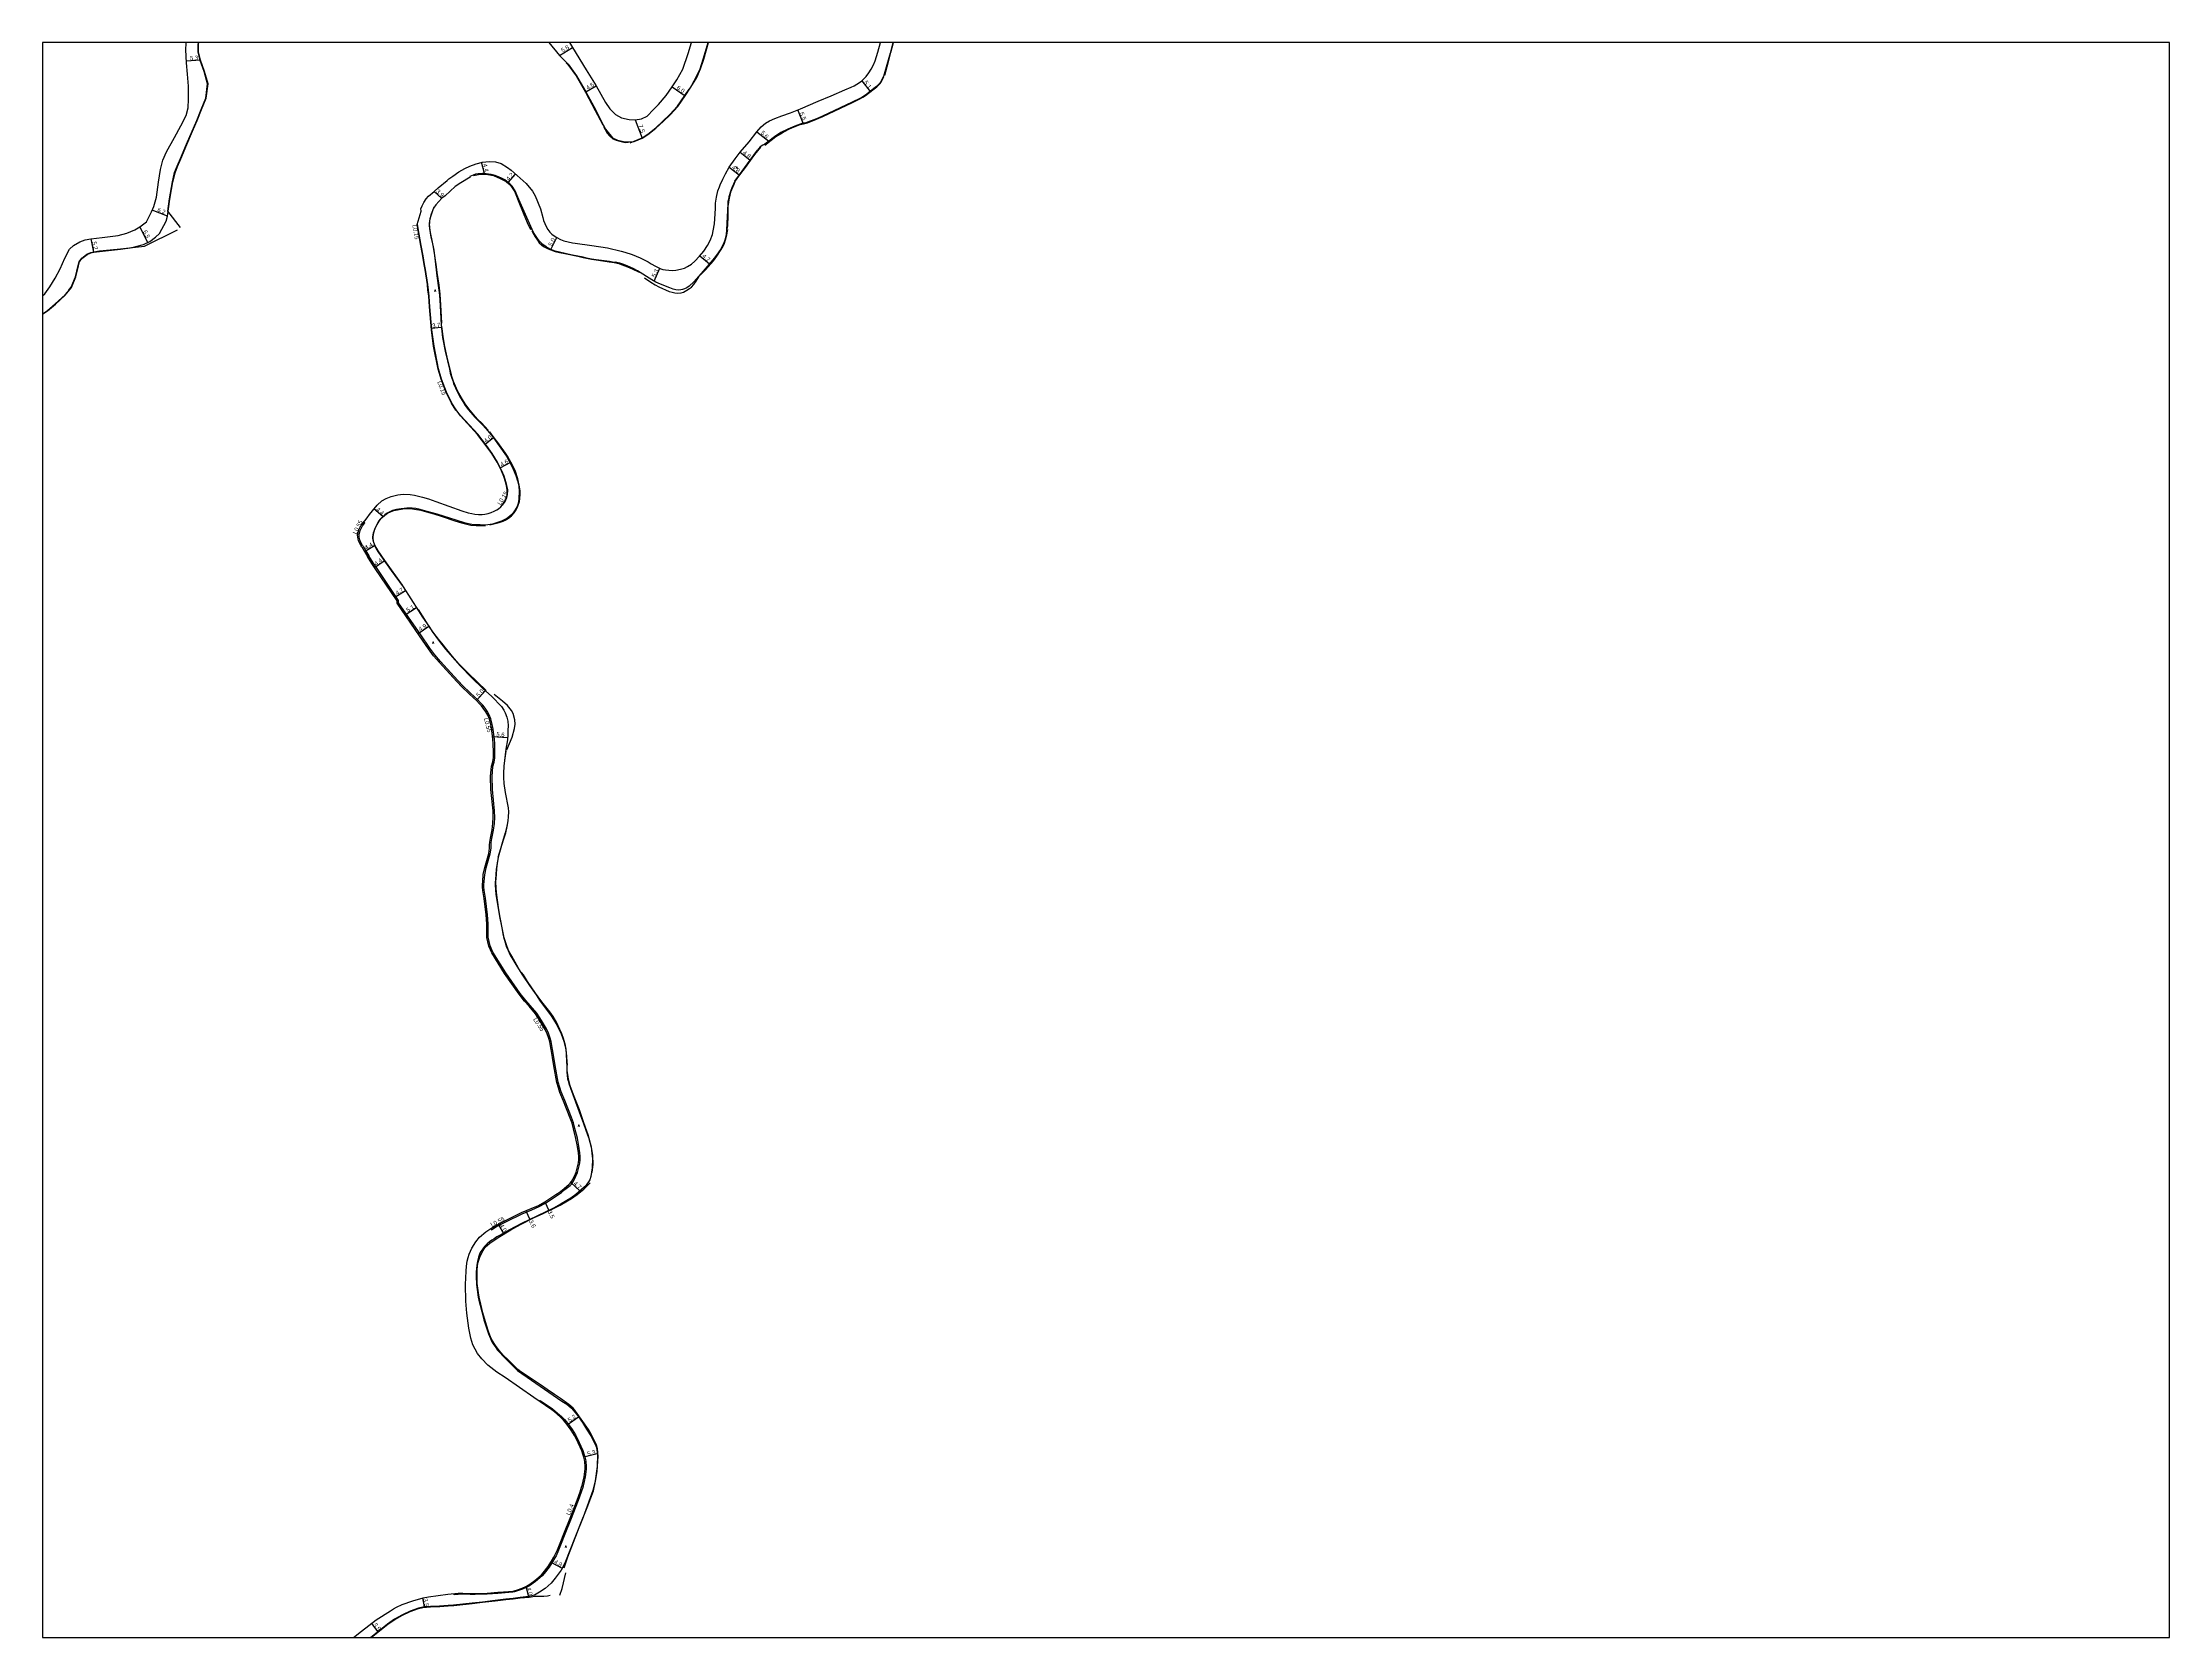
# Model space of a CAD drawing. Header units: metres. Extents: x -24000 to -20800, y -90000 to -87000.
# Drawn here: x -21600 to -20800, y -89400 to -88800 of the extents above; entities that cross this region are included whole.
import ezdxf

# ---------------------------------------------------------------- set-up
doc = ezdxf.new("R2010")
doc.units = ezdxf.units.M
doc.header["$LTSCALE"] = 2.5
for name, color, linetype in [('側溝・桝', 7, 'Continuous'), ('図郭', 7, 'Continuous'), ('幅員', 7, 'Continuous'), ('歩道・分離帯・安全施設', 7, 'Continuous'), ('舗装', 7, 'Continuous'), ('道路', 7, 'Continuous')]:
    doc.layers.add(name, color=color, linetype=linetype)
doc.styles.get("Standard").update_dxf_attribs({"font": ''})
doc.styles.add('YOKO_DECO', font='txt.shx', dxfattribs={"bigfont": 'extfont.shx'})
doc.styles.get('Standard').set_extended_font_data('@MS PGothic')

msp = doc.modelspace()

# ---------------------------------------------------------------- linework, layer by layer
at = {"layer": '側溝・桝'}
for points in [[(-21427.08, -88973.96), (-21426.98, -88974.05), (-21425.95, -88972.61), (-21425.35, -88971.21), (-21425.1, -88970.13), (-21425.04, -88968.25), (-21425.31, -88966.66), (-21425.75, -88965.21), (-21426.42, -88963.15), (-21427.21, -88961.13), (-21428.89, -88957.82), (-21430.84, -88954.55), (-21432.97, -88951.6), (-21436.29, -88947.38), (-21442.67, -88940.38), (-21443.36, -88939.52), (-21444.4, -88938.19), (-21446.1, -88935.65), (-21448.01, -88931.59), (-21449.95, -88926.6), (-21451.08, -88922.79), (-21452.75, -88914.22), (-21453.52, -88908.04), (-21454.3, -88899.37), (-21454.6, -88895.43), (-21454.89, -88893.19), (-21455.13, -88890.97), (-21455.97, -88885.38), (-21456.29, -88883.45), (-21456.85, -88880.28), (-21457.57, -88876.3), (-21458.29, -88872.12), (-21458.97, -88868.41), (-21459.12, -88868.4)], [(-21479.44, -88989.49), (-21479.65, -88989.15), (-21480.28, -88988.03), (-21480.63, -88987.13), (-21480.9, -88986.03), (-21480.94, -88985.22), (-21480.5, -88983.54), (-21479.66, -88981.86), (-21478.76, -88980.69), (-21479.18, -88980.37)], [(-21479.44, -88989.49), (-21478.44, -88991.18), (-21477.26, -88993.1)], [(-21431.39, -89246.21), (-21431.1, -89246.66), (-21429.22, -89245.46), (-21425.43, -89243.51), (-21419.61, -89240.67), (-21416, -89239.13), (-21413.17, -89237.92), (-21410.85, -89236.59), (-21406.64, -89233.81), (-21405.97, -89233.38), (-21404.84, -89232.59), (-21403.52, -89231.54), (-21401.57, -89229.92), (-21401.09, -89229.44), (-21400.6, -89228.77), (-21400.07, -89227.89), (-21399.36, -89226.45), (-21398.84, -89225.07), (-21398.24, -89223.11), (-21397.93, -89221.59), (-21397.76, -89220.22), (-21397.8, -89218.98), (-21397.9, -89217.64), (-21398.24, -89215.22), (-21398.84, -89212.13), (-21399.75, -89208.47), (-21400.33, -89206.39), (-21401.01, -89204.43), (-21403.6, -89197.99), (-21404.87, -89194.77), (-21405.42, -89193.11), (-21406.01, -89191.07), (-21407.22, -89184.89), (-21407.64, -89181.68), (-21408.19, -89178.78), (-21408.67, -89175.85), (-21409.08, -89174.55), (-21409.73, -89172.68), (-21410.5, -89171.03), (-21412.33, -89167.84), (-21414.09, -89165.12), (-21416.55, -89162.21), (-21418.28, -89160.34), (-21420.32, -89157.72), (-21425.77, -89149.91), (-21430.59, -89142.18), (-21431.6, -89139.78), (-21432.36, -89136.57), (-21432.39, -89135.04), (-21432.38, -89131.51), (-21432.59, -89128.15), (-21433.43, -89121.93), (-21433.83, -89118.9), (-21433.98, -89117.6), (-21433.99, -89116.81), (-21433.9, -89115.65), (-21433.69, -89113.13), (-21433.08, -89110.47), (-21432.34, -89107.87), (-21431.62, -89105.17), (-21431.32, -89103.13), (-21431.3, -89101.89), (-21431.25, -89100.93), (-21430.95, -89099.4), (-21430.34, -89096.26), (-21430.05, -89093.76), (-21429.92, -89091.5), (-21430, -89089.04), (-21430.81, -89080.96), (-21430.93, -89076.13), (-21430.57, -89072.3), (-21430.14, -89070.67), (-21429.91, -89069.06), (-21429.83, -89066.95), (-21429.94, -89063.78), (-21430.06, -89062.04), (-21430.63, -89057.59), (-21430.84, -89056.56), (-21431.42, -89054.38), (-21431.99, -89052.88), (-21432.78, -89051.48), (-21433.53, -89050.43), (-21434.45, -89049.24), (-21435.21, -89048.4), (-21436.41, -89047.17), (-21437.47, -89046.13), (-21439.16, -89044.63), (-21442.04, -89041.91), (-21445.19, -89038.46), (-21450.29, -89032.91), (-21452.48, -89030.4), (-21454.35, -89027.81), (-21457.76, -89022.86), (-21466.1, -89010.74), (-21466.07, -89009.84), (-21474.43, -88997.53), (-21475.66, -88995.74), (-21477.26, -88993.1)], [(-21413.03, -89311.22), (-21412.79, -89310.87), (-21408.21, -89314.04), (-21407.14, -89314.85), (-21404.86, -89316.84), (-21403.69, -89318), (-21402.93, -89318.9), (-21401.83, -89320.39), (-21400.84, -89321.81), (-21399.58, -89323.8), (-21398.12, -89326.67), (-21396.81, -89329.65), (-21396.22, -89331.32), (-21396.04, -89332.01), (-21395.76, -89333.04), (-21395.63, -89333.82), (-21395.53, -89335.63), (-21395.54, -89336.56), (-21395.74, -89338.68), (-21395.9, -89339.62), (-21396.25, -89341.27), (-21396.65, -89342.96), (-21396.84, -89343.62), (-21397.4, -89345.32), (-21398.57, -89348.46), (-21401.41, -89355.87), (-21403.3, -89360.56), (-21405.14, -89365.32), (-21405.94, -89367.18), (-21406.87, -89369.27), (-21407.26, -89370), (-21408.18, -89371.51), (-21409.02, -89372.92), (-21409.44, -89373.53), (-21411.35, -89375.97), (-21412.09, -89376.76), (-21413.82, -89378.3), (-21414.64, -89378.94), (-21415.99, -89379.94), (-21416.83, -89380.53), (-21418.07, -89381.23), (-21419.5, -89381.88), (-21421.3, -89382.48), (-21422.47, -89382.82), (-21423.12, -89382.94), (-21424.67, -89383.08), (-21428.78, -89383.44), (-21432.75, -89383.73), (-21437.24, -89383.89), (-21439.14, -89383.84), (-21441.94, -89383.73), (-21443.67, -89383.8), (-21445.23, -89383.93), (-21445.26, -89383.51)]]:
    msp.add_lwpolyline(points, dxfattribs=at)
at = {"layer": '図郭'}
msp.add_lwpolyline([(-21600, -89400), (-20800, -89400), (-20800, -88800), (-21600, -88800)], close=True, dxfattribs=at)
at = {"layer": '幅員', "flags": 128}
for points in [[(-21540.59, -88806.68), (-21545.84, -88807.07)], [(-21553.06, -88865.37), (-21558.75, -88863.01)], [(-21563.36, -88869.38), (-21560.51, -88875.26)], [(-21581.88, -88873.8), (-21580.84, -88878.9)]]:
    msp.add_lwpolyline(points, dxfattribs=at)
at = {"layer": '幅員'}
for points in [[(-21405.61, -88804.86), (-21400.67, -88801.81)], [(-21291.85, -88814.36), (-21288.72, -88818.43)], [(-21395.7, -88818.58), (-21391.81, -88816.31)], [(-21363.24, -88816.65), (-21358.29, -88820.03)], [(-21377.08, -88829.08), (-21374.4, -88836.03)], [(-21313.85, -88830.39), (-21315.86, -88825.31)], [(-21331.32, -88833.59), (-21326.88, -88837.11)], [(-21433.71, -88849.27), (-21434.85, -88845.05)], [(-21341.77, -88846.85), (-21337.92, -88849.72)], [(-21337.59, -88841.25), (-21333.81, -88844.22)], [(-21452.74, -88855.99), (-21449.86, -88858.65)], [(-21424.84, -88852.62), (-21422.07, -88849.47)], [(-21408.79, -88877.83), (-21406.52, -88873.34)], [(-21369.92, -88889.8), (-21367.79, -88884.94)], [(-21352.72, -88880.19), (-21349.17, -88883.22)], [(-21453.71, -88907.5), (-21450.02, -88907.05)], [(-21433.56, -88951.08), (-21430.42, -88948.62)], [(-21427.93, -88960.05), (-21423.87, -88957.83)], [(-21472, -88978.32), (-21475.37, -88975.46)], [(-21478.89, -88991.46), (-21475.13, -88989.18)], [(-21475.09, -88997.52), (-21471.49, -88994.95)], [(-21467.51, -89008.66), (-21463.53, -89006.08)], [(-21463.63, -89015.26), (-21459.37, -89012.51)], [(-21458.76, -89022.34), (-21454.71, -89019.57)], [(-21436.78, -89047.54), (-21433.43, -89043.81)], [(-21430.72, -89061.03), (-21425.09, -89061.48)], [(-21401.32, -89228.85), (-21397.86, -89232.04)], [(-21418.26, -89239.51), (-21416.69, -89242.75)], [(-21411.13, -89236.14), (-21409.6, -89239.32)], [(-21428.62, -89244.56), (-21426.62, -89247.99)], [(-21402.66, -89319.98), (-21398.42, -89317.02)], [(-21391.33, -89330.86), (-21396.43, -89332.18)], [(-21408.76, -89371.66), (-21404.58, -89373.94)], [(-21418.27, -89380.86), (-21417.22, -89384.7)], [(-21456.28, -89388.52), (-21456.93, -89385.1)], [(-21476.27, -89394.77), (-21473.83, -89397.83)]]:
    msp.add_lwpolyline(points, dxfattribs=at)
at = {"layer": '歩道・分離帯・安全施設'}
for points in [[(-21552.91, -88863.42), (-21552.22, -88858.86), (-21551.09, -88852.42), (-21550.32, -88848.95), (-21549.4, -88846.57), (-21548.14, -88843.63), (-21545.9, -88838.26), (-21543.68, -88833.34), (-21541.94, -88829.32), (-21540.38, -88825.18), (-21538.64, -88820.89), (-21537.9, -88815.59), (-21539.18, -88810.91), (-21540.73, -88806.73), (-21541.43, -88803.49), (-21541.47, -88800.76), (-21541.32, -88800)], [(-21355.69, -88815.77), (-21354.09, -88813.07), (-21352.66, -88809.86), (-21351.47, -88806.2), (-21349.68, -88800)], [(-21283.25, -88812.22), (-21281.91, -88807.69), (-21280.9, -88803.73), (-21280.41, -88801.88), (-21279.9, -88800)], [(-21402.99, -88807.65), (-21402.36, -88808.28), (-21399.26, -88812.57), (-21395.83, -88818.65), (-21392.08, -88825.57), (-21390.22, -88829.1), (-21389.2, -88831.13)], [(-21328.34, -88838.58), (-21324.16, -88835.4), (-21321.78, -88833.93), (-21319.56, -88832.71), (-21317.87, -88831.92), (-21316.96, -88831.55), (-21314.98, -88830.83), (-21314.37, -88830.66), (-21313.82, -88830.54), (-21312.83, -88830.35), (-21312.26, -88830.16), (-21308.85, -88828.86), (-21306.56, -88827.85), (-21299.9, -88824.68), (-21295.41, -88822.62), (-21292.55, -88821.22), (-21291.42, -88820.6), (-21290.42, -88819.93), (-21287.2, -88817.45), (-21286.2, -88816.68), (-21285.54, -88816.04), (-21285, -88815.43), (-21284.67, -88814.99), (-21283.52, -88812.92)], [(-21378.94, -88837.72), (-21377.44, -88837.09), (-21374.47, -88835.9), (-21372.36, -88834.45), (-21369.38, -88832.05), (-21366.64, -88829.6), (-21364.04, -88827.13), (-21361.16, -88823.92), (-21358.41, -88819.95), (-21356.77, -88817.49)], [(-21389.05, -88831.58), (-21387.68, -88834.12), (-21386.67, -88835.28), (-21385.53, -88836.18), (-21384.19, -88836.77), (-21382.8, -88837.14), (-21380.89, -88837.55), (-21379.54, -88837.51)], [(-21330.94, -88840.68), (-21329.88, -88839.32)], [(-21339.44, -88852.24), (-21339.35, -88852.04), (-21337.75, -88849.83), (-21335.6, -88846.97), (-21333.67, -88844.33), (-21332.06, -88842.11), (-21330.94, -88840.68)], [(-21437.91, -88850.03), (-21436.03, -88849.6), (-21434.62, -88849.49), (-21433.24, -88849.54), (-21430.41, -88850.06), (-21427.87, -88851.11), (-21426.4, -88851.88), (-21425.54, -88852.4), (-21424.59, -88853.19), (-21423.87, -88853.9), (-21422.62, -88855.79), (-21422.28, -88856.51), (-21420.6, -88860.67), (-21419.73, -88862.8), (-21418.94, -88864.74), (-21417.67, -88867.68), (-21416.46, -88870.36)], [(-21342.31, -88869.96), (-21342.24, -88868.73), (-21342.16, -88865.39), (-21342.07, -88861.69), (-21341.92, -88860.1), (-21341.65, -88858.6), (-21341.38, -88857.37), (-21340.98, -88855.96), (-21340.4, -88854.41), (-21339.91, -88853.22), (-21339.44, -88852.24)], [(-21548.1, -88869.61), (-21552.91, -88863.42)], [(-21449.85, -88905.57), (-21450.15, -88898.63), (-21450.46, -88894.69), (-21450.85, -88891.29), (-21451.58, -88886.5), (-21451.83, -88884.44), (-21452.39, -88880.17), (-21452.98, -88876.96), (-21453.36, -88875.09), (-21453.8, -88873.25), (-21454.38, -88869.97), (-21454.45, -88868.93), (-21454.36, -88867.42), (-21454.19, -88866.26), (-21453.88, -88865.12), (-21453.37, -88863.59), (-21452.68, -88861.86)], [(-21561.67, -88876.58), (-21549.28, -88870.45)], [(-21416.02, -88870.88), (-21415.25, -88872.27), (-21414.68, -88873.15), (-21413.88, -88874.3), (-21413.17, -88875.29), (-21412.36, -88876.09), (-21411.59, -88876.7), (-21409.81, -88877.59), (-21407.19, -88878.56), (-21405.56, -88878.94), (-21402.88, -88879.5), (-21398.64, -88880.38), (-21396.67, -88880.81), (-21395.38, -88881.09), (-21393.49, -88881.47), (-21391.82, -88881.78), (-21386.82, -88882.44), (-21385.02, -88882.75), (-21383.29, -88883.18), (-21382.32, -88883.49), (-21380.62, -88884.1), (-21378.19, -88885.18), (-21375.9, -88886.23), (-21375.6, -88886.43)], [(-21352.57, -88887.45), (-21350.67, -88885.49), (-21347.63, -88882.09), (-21346.37, -88880.43), (-21344.7, -88877.89), (-21344.06, -88876.83), (-21343.51, -88875.52), (-21343.06, -88874.25), (-21342.63, -88872.28), (-21342.26, -88870.34)], [(-21590.24, -88893.32), (-21589.27, -88892.09), (-21587.6, -88888.15), (-21586.63, -88883.92), (-21586.28, -88882.49), (-21585.28, -88881.18), (-21583.33, -88879.59), (-21581.89, -88878.96), (-21580.76, -88878.73), (-21578.63, -88878.42), (-21570.66, -88877.62), (-21561.67, -88876.58)], [(-21600, -88902.01), (-21598.17, -88900.77), (-21595.19, -88898.28), (-21591.54, -88894.97), (-21590.65, -88893.85)], [(-21373.53, -88888.52), (-21371.16, -88890.21), (-21369.62, -88891.16), (-21368.15, -88891.9), (-21364.25, -88893.63), (-21363.16, -88893.97), (-21362.15, -88894.16), (-21361.16, -88894.27), (-21359.85, -88894.18), (-21358.86, -88893.88), (-21357.62, -88893.21), (-21356.64, -88892.57), (-21355.94, -88892), (-21355.06, -88891.02), (-21354.13, -88889.71), (-21353.14, -88888.1)], [(-21432.33, -88945.79), (-21434.95, -88943.11), (-21436.3, -88941.75), (-21437.27, -88940.7), (-21439.68, -88937.8), (-21441.04, -88935.92), (-21442.06, -88934.29), (-21442.95, -88932.79), (-21443.87, -88931.02), (-21444.68, -88929.21), (-21445.38, -88927.52), (-21446.02, -88925.58), (-21446.35, -88924.42), (-21447.8, -88918.35), (-21448.69, -88914.41), (-21449.36, -88910.62), (-21449.7, -88907.52), (-21449.89, -88906.3)], [(-21431.74, -88981.44), (-21429.81, -88980.99), (-21428.23, -88980.55), (-21426.74, -88980.07), (-21425.96, -88979.68), (-21424.72, -88978.89), (-21423.63, -88978.04), (-21422.61, -88976.96), (-21421.88, -88975.81), (-21421.22, -88974.41), (-21420.62, -88972.7), (-21420.46, -88971.53), (-21420.32, -88970.02), (-21420.36, -88968.74), (-21420.55, -88967.15), (-21421.2, -88964.19), (-21422.16, -88961.41), (-21422.49, -88960.54), (-21423.36, -88958.77), (-21424.31, -88957.03), (-21425.15, -88955.59), (-21425.9, -88954.46), (-21428.78, -88950.49), (-21430.09, -88948.73), (-21431.8, -88946.49)], [(-21474.27, -88990.39), (-21474.56, -88989.92), (-21475.13, -88988.74), (-21475.49, -88987.7), (-21475.71, -88986.43), (-21475.73, -88985.9), (-21475.47, -88984.47), (-21474.92, -88982.85), (-21474.22, -88981.38), (-21473.45, -88980.06), (-21472.74, -88979.16), (-21472.3, -88978.69), (-21471.23, -88977.77), (-21470.24, -88977.11), (-21469.08, -88976.54), (-21467.81, -88976.07), (-21466.43, -88975.74), (-21464.54, -88975.47), (-21462.66, -88975.35), (-21460.87, -88975.45), (-21459.36, -88975.66), (-21457.65, -88975.97), (-21455.53, -88976.56), (-21452.8, -88977.34), (-21450.11, -88978.15), (-21444.92, -88979.9), (-21442.37, -88980.73), (-21438.89, -88981.57), (-21436.95, -88981.73), (-21434.98, -88981.71), (-21433.38, -88981.67)], [(-21464.56, -89004.16), (-21471.31, -88994.81), (-21473.76, -88991.21), (-21474.27, -88990.39)], [(-21433.18, -89043.78), (-21439.8, -89037.35), (-21441.95, -89035.21), (-21443.24, -89033.83), (-21445.14, -89031.74), (-21447.89, -89028.29), (-21449.35, -89026.6), (-21451.06, -89024.5), (-21452.78, -89022.25), (-21454.37, -89020.01), (-21456.26, -89017.02), (-21458.64, -89013.23)], [(-21425.38, -89066.08), (-21423.36, -89061.34), (-21422.47, -89058.08), (-21422.26, -89056.39), (-21422.32, -89054.82), (-21422.95, -89052.41), (-21423.59, -89051.23), (-21425.16, -89049.46), (-21426.99, -89047.72), (-21430.08, -89045.28)], [(-21428.58, -89106.44), (-21426.6, -89099.91), (-21425.8, -89097.31), (-21425.19, -89094.87), (-21424.83, -89092.75), (-21424.69, -89091.34), (-21424.6, -89089.42), (-21424.75, -89087.84), (-21425.84, -89082.13), (-21426.36, -89078.74), (-21426.49, -89076.45), (-21426.49, -89074.87), (-21426.33, -89072.22), (-21426.11, -89070.08), (-21425.59, -89066.53)], [(-21420.95, -89148.25), (-21423.54, -89143.74), (-21424.57, -89141.78), (-21425.26, -89140.15), (-21425.9, -89138.35), (-21426.33, -89136.82), (-21426.92, -89134.27), (-21427.86, -89129.16), (-21428.51, -89125.42), (-21429.17, -89120.74), (-21429.41, -89118.23), (-21429.44, -89115.57), (-21429.41, -89114.62), (-21429.12, -89110.89), (-21428.76, -89107.72)], [(-21402.53, -89184.68), (-21402.63, -89183.38), (-21402.91, -89179.99), (-21403.36, -89177.26), (-21404.07, -89174.72), (-21404.71, -89172.97), (-21405.38, -89171.27), (-21406.57, -89168.84), (-21408, -89166.38), (-21409.17, -89164.66), (-21412.19, -89160.93), (-21414.57, -89157.65), (-21417.59, -89153.17), (-21419.11, -89150.7), (-21419.87, -89149.9)], [(-21393.21, -89225.1), (-21392.93, -89221.94), (-21393.04, -89218.74), (-21393.37, -89216.36), (-21393.97, -89213.75), (-21394.82, -89210.94), (-21396.4, -89206.46), (-21398.07, -89201.52), (-21399, -89199), (-21399.99, -89196.53), (-21401.52, -89192.42), (-21402.12, -89190.13), (-21402.34, -89188.94), (-21402.63, -89186.73)], [(-21403.85, -89373.84), (-21402.44, -89369.61), (-21398.76, -89360.28), (-21397.78, -89357.69), (-21395.18, -89351.13), (-21392.76, -89344.81), (-21391.98, -89341.14), (-21391.68, -89339.12), (-21391.45, -89337.42), (-21391.26, -89335.55), (-21391.15, -89333.63), (-21391.06, -89331.93), (-21391.1, -89330.45), (-21391.25, -89329.03), (-21391.65, -89327.61), (-21393.64, -89323.52), (-21394.7, -89321.82), (-21398.91, -89315.75), (-21399.84, -89314.43), (-21400.47, -89313.71), (-21401.99, -89312.38), (-21405.22, -89310.15), (-21407.4, -89308.61), (-21410.16, -89306.74), (-21412.35, -89305.23), (-21414.64, -89303.73), (-21416.87, -89302.22), (-21420.05, -89300.04), (-21421.19, -89299.16), (-21424.89, -89295.57), (-21426.7, -89293.78), (-21428.27, -89292.07), (-21429.57, -89290.22), (-21430.7, -89288.39), (-21431.46, -89286.93), (-21432.25, -89284.89), (-21433.02, -89282.57), (-21434.35, -89277.82), (-21435.19, -89274.58), (-21435.76, -89271.99), (-21436.2, -89269.47), (-21436.51, -89266.9), (-21436.57, -89265.71), (-21436.54, -89261.73), (-21436.21, -89259.16), (-21435.54, -89256.89), (-21434.62, -89255), (-21433.47, -89253.14), (-21431.76, -89251.63), (-21428.59, -89249.53), (-21423.91, -89246.69), (-21421.63, -89245.38), (-21419.92, -89244.46), (-21415.33, -89242.17), (-21411.66, -89240.47), (-21405.36, -89237.36), (-21401.09, -89234.88), (-21398.88, -89233.4), (-21396.34, -89231.31), (-21394.07, -89229.02)], [(-21405.41, -89384.1), (-21404.59, -89381.55), (-21403.16, -89375.73)], [(-21476.35, -89400), (-21470.16, -89395.05), (-21467.49, -89393.19), (-21464.58, -89391.58), (-21461.74, -89390.23), (-21458.53, -89389.12), (-21456.99, -89388.72), (-21454.05, -89388.45), (-21450.62, -89388.34), (-21447.49, -89388.16), (-21445.36, -89388), (-21438.35, -89387.21), (-21434.56, -89386.78), (-21429.8, -89386.21), (-21425.75, -89385.74), (-21422.97, -89385.46), (-21420.34, -89385.14), (-21417.02, -89384.78), (-21414.84, -89384.51), (-21411.44, -89384.49), (-21410.04, -89384.33), (-21409.02, -89384.06)]]:
    msp.add_lwpolyline(points, dxfattribs=at)
at = {"layer": '道路'}
for points in [[(-21600, -88895.27), (-21599.15, -88894.51), (-21597.31, -88891.87), (-21595.23, -88888.64), (-21593.42, -88885.12), (-21591.59, -88881.06), (-21589.82, -88877.74), (-21588.39, -88876.35), (-21585.99, -88875.01), (-21583.92, -88874.27), (-21581.88, -88873.8), (-21577.62, -88873.37), (-21571.6, -88872.6), (-21568.27, -88871.72), (-21565.28, -88870.45), (-21563.36, -88869.38), (-21560.88, -88867.43), (-21559.02, -88863.66), (-21558.18, -88861.64), (-21557.14, -88858.21), (-21556.42, -88852.57), (-21555.61, -88847.76), (-21554.73, -88844.21), (-21553.32, -88841.07), (-21550.35, -88835.67), (-21547.96, -88831.4), (-21546.03, -88827.5), (-21545.22, -88824.51), (-21545.12, -88821.27), (-21545.11, -88816.44), (-21545.47, -88811.91), (-21545.8, -88807.64), (-21546.16, -88802.77), (-21546.02, -88800.25), (-21545.96, -88800)], [(-21600, -88902.19), (-21598.08, -88900.89), (-21595.09, -88898.39), (-21591.43, -88895.07), (-21589.14, -88892.16), (-21587.46, -88888.2), (-21586.49, -88883.96), (-21586.14, -88882.55), (-21585.17, -88881.28), (-21583.25, -88879.72), (-21581.84, -88879.1), (-21580.74, -88878.87), (-21578.61, -88878.56), (-21570.64, -88877.77), (-21566.98, -88877.23), (-21564.96, -88876.78), (-21562.08, -88876.02), (-21559.68, -88874.86), (-21557.47, -88873.25), (-21555.99, -88871.81), (-21553.56, -88867.14), (-21553.06, -88865.37), (-21552.07, -88858.88), (-21550.94, -88852.45), (-21550.17, -88849), (-21549.26, -88846.63), (-21548, -88843.69), (-21545.77, -88838.32), (-21543.54, -88833.4), (-21541.8, -88829.37), (-21540.24, -88825.24), (-21538.5, -88820.93), (-21537.75, -88815.58), (-21539.03, -88810.87), (-21540.59, -88806.68), (-21541.28, -88803.47), (-21541.31, -88800.77), (-21541.17, -88800)], [(-21334.26, -88837.4), (-21331.32, -88833.59), (-21329.73, -88831.74), (-21328.02, -88830.38), (-21326.62, -88829.43), (-21324.6, -88828.53), (-21321.97, -88827.61), (-21318.73, -88826.44), (-21314.86, -88824.91), (-21308.25, -88822.08), (-21303.35, -88819.99), (-21298.27, -88817.76), (-21295.91, -88816.81), (-21294.77, -88816.25), (-21292.73, -88814.99), (-21291.85, -88814.36), (-21291.01, -88813.59), (-21290.19, -88812.73), (-21289.25, -88811.46), (-21288.29, -88810.01), (-21287.51, -88808.39), (-21286.8, -88806.83), (-21285.87, -88803.61), (-21284.87, -88800)], [(-21280.17, -88800), (-21281.24, -88803.96), (-21282.89, -88810.16), (-21283.65, -88812.84), (-21284.8, -88814.91), (-21285.12, -88815.34), (-21285.65, -88815.93), (-21286.3, -88816.56), (-21287.29, -88817.33), (-21290.51, -88819.81), (-21291.5, -88820.47), (-21292.62, -88821.09), (-21295.47, -88822.48), (-21299.96, -88824.54), (-21306.62, -88827.71), (-21308.91, -88828.72), (-21312.31, -88830.02), (-21312.87, -88830.2), (-21313.85, -88830.39), (-21314.41, -88830.51), (-21315.03, -88830.69), (-21317.01, -88831.41), (-21317.93, -88831.78), (-21319.63, -88832.57), (-21322.31, -88833.9), (-21323.49, -88834.59), (-21324.7, -88835.49), (-21326.88, -88837.11), (-21328.28, -88838.2), (-21329.09, -88838.59), (-21330.12, -88839.22), (-21331.12, -88840.5)], [(-21344.11, -88851.39), (-21343.13, -88849.37), (-21341.77, -88846.85), (-21339.52, -88843.76), (-21337.59, -88841.25), (-21334.26, -88837.4)], [(-21479.89, -88989.76), (-21480.11, -88989.4), (-21480.76, -88988.26), (-21481.13, -88987.28), (-21481.43, -88986.11), (-21481.48, -88985.17), (-21481, -88983.35), (-21480.11, -88981.57), (-21478.81, -88979.9), (-21477.93, -88978.79), (-21476.97, -88977.52), (-21475.93, -88976.12), (-21474.12, -88973.98), (-21472.38, -88972.37), (-21470.78, -88971.5), (-21468.92, -88970.72), (-21466.42, -88970.16), (-21464.34, -88969.94), (-21461.7, -88970.03), (-21460.08, -88970.29), (-21457.11, -88971.09), (-21454.85, -88971.69), (-21452.01, -88972.68), (-21442.23, -88976.22), (-21439.92, -88976.96), (-21438.56, -88977.23), (-21437.39, -88977.39), (-21436, -88977.49), (-21434.68, -88977.49), (-21433.65, -88977.41), (-21432.36, -88977.14), (-21431.21, -88976.76), (-21430.14, -88976.31), (-21429.17, -88975.77), (-21428.54, -88975.36), (-21427.68, -88974.61), (-21427.11, -88973.99), (-21426.08, -88972.54), (-21425.48, -88971.16), (-21425.24, -88970.11), (-21425.18, -88968.26), (-21425.45, -88966.69), (-21425.88, -88965.26), (-21426.55, -88963.2), (-21427.33, -88961.18), (-21429.02, -88957.89), (-21430.96, -88954.63), (-21433.09, -88951.68), (-21436.4, -88947.47), (-21442.78, -88940.47), (-21443.47, -88939.61), (-21444.51, -88938.27), (-21446.23, -88935.72), (-21448.14, -88931.65), (-21450.09, -88926.64), (-21451.22, -88922.82), (-21452.89, -88914.25), (-21453.66, -88908.05), (-21454.44, -88899.38), (-21454.74, -88895.44), (-21455.03, -88893.21), (-21455.26, -88890.99), (-21456.11, -88885.4), (-21456.43, -88883.48), (-21456.99, -88880.31), (-21457.7, -88876.32), (-21458.42, -88872.15), (-21459.12, -88868.4), (-21457.62, -88863.45), (-21457.58, -88863.28), (-21457.66, -88862.62), (-21457.16, -88861.42), (-21456.57, -88860.14), (-21455.73, -88858.75), (-21454.81, -88857.74), (-21452.74, -88855.99), (-21451.23, -88854.71), (-21447.79, -88851.9), (-21447.13, -88851.33), (-21445.62, -88850.22), (-21443.36, -88848.59), (-21441.17, -88847.34), (-21439.23, -88846.47), (-21436.89, -88845.61), (-21434.46, -88844.95), (-21432, -88844.7), (-21429.64, -88844.9), (-21427.47, -88845.5), (-21425.17, -88846.96), (-21423.79, -88847.96), (-21418.09, -88852.97), (-21415.7, -88855.93), (-21414.72, -88857.63), (-21412.66, -88862.58), (-21411.82, -88865.86), (-21411.54, -88866.9), (-21411.11, -88868.11), (-21410.63, -88869.17), (-21409.91, -88870.36), (-21409.17, -88871.31), (-21408.47, -88872.08), (-21407.56, -88872.71), (-21406.58, -88873.31), (-21405.13, -88874.04), (-21403.92, -88874.54), (-21402.32, -88874.99), (-21400.67, -88875.36), (-21399.7, -88875.45), (-21393.37, -88876.39), (-21387.48, -88877.27), (-21382.3, -88878.46), (-21380.93, -88878.83), (-21378.26, -88879.75), (-21375.21, -88880.95), (-21372.21, -88882.55), (-21371.03, -88883.2), (-21369.5, -88884.09), (-21368.25, -88884.74), (-21367.4, -88885.11), (-21366.69, -88885.33), (-21365.73, -88885.53), (-21364.49, -88885.69), (-21363.07, -88885.7), (-21361.82, -88885.58), (-21360.03, -88885.29), (-21358.6, -88884.82), (-21357.37, -88884.26), (-21355.94, -88883.39), (-21354.63, -88882.24), (-21352.91, -88880.43), (-21351.26, -88878.44), (-21349.88, -88876.41), (-21348.92, -88874.5), (-21348.05, -88872.27), (-21347.73, -88870.88), (-21347.3, -88868.23), (-21347.1, -88866.29), (-21346.88, -88862.46), (-21346.84, -88860.42), (-21346.5, -88858.22), (-21345.95, -88855.85), (-21345.38, -88854.27), (-21345.14, -88853.48), (-21344.11, -88851.39)], [(-21339.64, -88852.2), (-21337.91, -88849.71), (-21333.81, -88844.22), (-21331.12, -88840.5)], [(-21415.28, -88871.42), (-21420.8, -88859.08), (-21422.27, -88855.84), (-21423.41, -88854.03), (-21424.24, -88853.15), (-21424.84, -88852.62), (-21425.5, -88852.12), (-21426.1, -88851.71), (-21427.57, -88850.89), (-21428.23, -88850.62), (-21429.78, -88849.96), (-21431.22, -88849.63), (-21433.08, -88849.35), (-21433.71, -88849.27), (-21434.46, -88849.24), (-21436.2, -88849.39), (-21437.21, -88849.58), (-21438.08, -88849.88), (-21439.33, -88850.46), (-21439.12, -88850.71), (-21442.71, -88852.78), (-21444.76, -88854.14), (-21448.56, -88857.62), (-21449.77, -88858.55), (-21452.1, -88861.08), (-21452.97, -88862.36), (-21453.78, -88864.55), (-21454.31, -88866.44), (-21454.43, -88867.04), (-21454.54, -88868.04), (-21454.51, -88869.66), (-21454.23, -88871.41), (-21452.85, -88878.16), (-21452.34, -88882.25), (-21451.65, -88887.74), (-21450.89, -88893.17), (-21450.65, -88895.05), (-21450.43, -88899), (-21450.12, -88906.23), (-21449.55, -88910.93), (-21449.35, -88912.16), (-21448.51, -88916.09), (-21446.97, -88922.84), (-21446.63, -88924.44), (-21446.22, -88925.89), (-21445.73, -88927.3), (-21445.41, -88928.28), (-21444.03, -88931.23), (-21442.73, -88933.68), (-21441.55, -88935.73), (-21441.01, -88936.5), (-21439.76, -88938.19), (-21437.4, -88940.95), (-21434.6, -88943.68), (-21433.24, -88945.21), (-21431.27, -88947.54), (-21429.7, -88949.54), (-21426.12, -88954.71), (-21425.54, -88955.56), (-21423.36, -88959.64), (-21421.98, -88962.88), (-21421.37, -88964.84), (-21420.89, -88966.94), (-21420.68, -88968.72), (-21420.79, -88971.55), (-21421.03, -88972.91), (-21421.4, -88974.13), (-21421.86, -88975.21), (-21422.45, -88976.23), (-21422.94, -88976.95), (-21423.5, -88977.6), (-21424.18, -88978.21), (-21425.04, -88978.83), (-21426.09, -88979.46), (-21427.37, -88980.06), (-21430.76, -88981.18), (-21433.39, -88981.57), (-21435.41, -88981.48), (-21438.54, -88981.33), (-21440.93, -88980.8), (-21444.48, -88979.71), (-21449.17, -88978.23), (-21451.63, -88977.43), (-21455.36, -88976.36), (-21457.03, -88975.9), (-21458, -88975.67), (-21459.61, -88975.35), (-21460.96, -88975.21), (-21461.79, -88975.15), (-21462.96, -88975.18), (-21465.16, -88975.4), (-21466.85, -88975.68), (-21468.39, -88976.05), (-21470.12, -88976.95), (-21470.33, -88977.07), (-21471.28, -88977.71), (-21472.35, -88978.63), (-21472.8, -88979.11), (-21473.51, -88980.01), (-21474.29, -88981.34), (-21474.99, -88982.82), (-21475.54, -88984.45), (-21475.81, -88985.89), (-21475.76, -88986.45), (-21475.61, -88987.52), (-21475.45, -88988.3)], [(-21339.64, -88852.2), (-21340.14, -88853.24), (-21340.77, -88854.71), (-21341.23, -88856.01), (-21341.81, -88858.03), (-21342.04, -88858.99), (-21342.2, -88859.8), (-21342.27, -88860.67), (-21342.7, -88870.45), (-21342.91, -88872.23), (-21343.38, -88874.29), (-21343.75, -88875.38), (-21345.04, -88877.86), (-21346.53, -88880), (-21347.87, -88881.69), (-21351.51, -88885.95), (-21355.04, -88890), (-21356.78, -88891.7), (-21357.6, -88892.24), (-21358.48, -88892.7), (-21359.24, -88892.93), (-21359.98, -88893.04), (-21360.69, -88893.11), (-21361.77, -88893.02), (-21362.74, -88892.81), (-21364.11, -88892.34), (-21367.54, -88890.94), (-21369.3, -88890.13), (-21370.87, -88889.3), (-21376.24, -88885.83), (-21377.84, -88885.03), (-21379.85, -88884.07), (-21381.39, -88883.49), (-21382.82, -88883.05), (-21383.53, -88882.83), (-21384.45, -88882.6), (-21385.01, -88882.72), (-21386.81, -88882.41), (-21391.82, -88881.75), (-21393.49, -88881.44), (-21395.37, -88881.06), (-21396.67, -88880.78), (-21398.63, -88880.35), (-21400.65, -88879.94), (-21402.88, -88879.47), (-21405.55, -88878.91), (-21407.18, -88878.53), (-21408.79, -88877.83), (-21410.63, -88876.82), (-21411.83, -88875.92), (-21413.16, -88874.57), (-21414.05, -88873.36), (-21415.28, -88871.42)], [(-21479.89, -88989.76), (-21478.89, -88991.46), (-21477.71, -88993.37)], [(-21474.53, -88990.46), (-21473.68, -88991.84), (-21471.91, -88994.37), (-21468.88, -88998.6), (-21464.39, -89004.75), (-21458.58, -89013.74), (-21457.31, -89015.76), (-21454.47, -89019.92), (-21453.45, -89021.59), (-21450.72, -89025.34), (-21448.49, -89028.19), (-21444.86, -89032.37), (-21442.94, -89034.44), (-21438.39, -89039.07), (-21434.51, -89042.84), (-21430.98, -89046.02), (-21427.34, -89049.81), (-21426.49, -89051.16), (-21425.94, -89052.21), (-21425.35, -89053.83), (-21425.04, -89055.31), (-21424.88, -89057.01), (-21424.94, -89058.7), (-21425.01, -89060.41), (-21425.16, -89062.3), (-21425.7, -89065.86), (-21426.28, -89070.06), (-21426.51, -89072.21), (-21426.66, -89074.86), (-21426.66, -89076.45), (-21426.53, -89078.76), (-21426.01, -89082.16), (-21424.92, -89087.86), (-21424.78, -89089.42), (-21424.87, -89091.33), (-21425.01, -89092.73), (-21425.36, -89094.84), (-21425.97, -89097.27), (-21426.77, -89099.87), (-21428.61, -89106.44), (-21429.37, -89111.06), (-21429.56, -89113.03), (-21429.69, -89114.88), (-21429.71, -89115.91), (-21429.72, -89117.15), (-21429.64, -89118.59), (-21429.46, -89120.46), (-21429.18, -89122.66), (-21428.13, -89128.78), (-21427.27, -89133.05), (-21426.89, -89135.27), (-21426.61, -89136.41), (-21425.99, -89138.6), (-21425.48, -89140.33), (-21424.9, -89141.56), (-21424.07, -89143.28), (-21423.17, -89144.9), (-21421.63, -89147.5), (-21419.49, -89150.84), (-21416.82, -89154.79), (-21414.37, -89158.28), (-21412.82, -89160.58), (-21411.53, -89162.27), (-21408.71, -89166.12), (-21406.8, -89169.21), (-21404.99, -89172.91), (-21403.96, -89175.65), (-21403.23, -89178.53), (-21402.84, -89185.29), (-21402.74, -89187.42), (-21402.71, -89188.47), (-21402.51, -89189.89), (-21402.27, -89190.64), (-21401.99, -89191.58), (-21401.47, -89193.32), (-21400.02, -89197.15), (-21398.13, -89202.27), (-21396.57, -89206.61), (-21395.01, -89210.93), (-21394.54, -89212.16), (-21393.63, -89215.47), (-21393.35, -89217.83), (-21393.16, -89219.93), (-21393.28, -89223.39), (-21393.73, -89226.56), (-21394.18, -89227.8), (-21395.72, -89230.2), (-21396.27, -89230.66), (-21399.44, -89233.4), (-21401.27, -89234.72), (-21404.94, -89236.89), (-21407.81, -89238.46), (-21416.98, -89242.89), (-21419.91, -89244.3), (-21424.6, -89246.81), (-21427.88, -89248.72), (-21429.07, -89249.34), (-21430.11, -89249.98), (-21430.99, -89250.57), (-21431.84, -89251.21), (-21432.74, -89251.97), (-21433.35, -89252.54), (-21433.71, -89252.91), (-21434.1, -89253.39), (-21434.45, -89253.83), (-21435.1, -89254.85), (-21435.46, -89255.47), (-21435.81, -89256.2), (-21436.03, -89256.92), (-21436.41, -89258.48), (-21436.67, -89260.09), (-21436.88, -89262.5), (-21436.92, -89264.26), (-21436.72, -89267.17), (-21436.52, -89269.15), (-21436.1, -89272.09), (-21435.85, -89273.14), (-21434.83, -89277.42), (-21434.01, -89280.45), (-21433.15, -89283.2), (-21432.28, -89285.76), (-21431.54, -89287.54), (-21431.07, -89288.55), (-21430.25, -89289.87), (-21429.8, -89290.55), (-21428.82, -89291.92), (-21428.05, -89292.86), (-21426.92, -89294.11), (-21421.4, -89299.56), (-21414.46, -89304.39), (-21404.65, -89311.1), (-21402.8, -89312.26), (-21401.02, -89313.7), (-21399.06, -89316.1), (-21396.92, -89319.16), (-21395.34, -89321.64), (-21393.78, -89324.1), (-21392.08, -89327.23), (-21391.67, -89328.53), (-21391.28, -89331.25), (-21391.34, -89335.71), (-21392.12, -89341.07), (-21392.97, -89344.77), (-21396.71, -89354.76), (-21399.49, -89361.84), (-21403.57, -89372.08), (-21404.99, -89374.7), (-21407.13, -89377.75), (-21408.66, -89379.6), (-21410.93, -89381.53), (-21413.03, -89382.99), (-21415.02, -89384.1), (-21417.04, -89384.65), (-21420.35, -89385.02), (-21422.98, -89385.33), (-21425.77, -89385.61), (-21429.81, -89386.08), (-21434.57, -89386.66), (-21438.36, -89387.09), (-21445.37, -89387.88), (-21447.49, -89388.03), (-21450.63, -89388.22), (-21454.06, -89388.32), (-21457.01, -89388.59), (-21458.56, -89389), (-21461.78, -89390.11), (-21464.63, -89391.47), (-21467.56, -89393.08), (-21470.23, -89394.95), (-21476.56, -89400)], [(-21475.45, -88988.3), (-21475.29, -88988.86), (-21475.14, -88989.17), (-21474.53, -88990.46)], [(-21438.5, -89253.5), (-21437.04, -89251.16), (-21435.66, -89249.44), (-21433.22, -89247.37), (-21431.39, -89246.21), (-21429.48, -89245), (-21425.67, -89243.03), (-21419.83, -89240.18), (-21416.21, -89238.64), (-21413.41, -89237.44), (-21411.13, -89236.14), (-21406.93, -89233.36), (-21406.27, -89232.94), (-21405.16, -89232.17), (-21403.85, -89231.13), (-21401.93, -89229.52), (-21401.49, -89229.09), (-21401.04, -89228.47), (-21400.54, -89227.64), (-21399.84, -89226.24), (-21399.34, -89224.9), (-21398.76, -89222.98), (-21398.45, -89221.5), (-21398.29, -89220.2), (-21398.33, -89219.01), (-21398.42, -89217.7), (-21398.76, -89215.31), (-21399.36, -89212.25), (-21400.27, -89208.61), (-21400.83, -89206.55), (-21401.51, -89204.61), (-21404.09, -89198.19), (-21405.37, -89194.95), (-21405.93, -89193.26), (-21406.53, -89191.2), (-21407.74, -89184.98), (-21408.17, -89181.76), (-21408.71, -89178.87), (-21409.19, -89175.97), (-21409.58, -89174.71), (-21410.22, -89172.88), (-21410.98, -89171.27), (-21412.78, -89168.11), (-21414.52, -89165.44), (-21416.95, -89162.56), (-21418.69, -89160.69), (-21420.74, -89158.04), (-21426.21, -89150.2), (-21431.06, -89142.43), (-21432.11, -89139.94), (-21432.89, -89136.64), (-21432.92, -89135.04), (-21432.91, -89131.53), (-21433.12, -89128.2), (-21433.95, -89122), (-21434.36, -89118.96), (-21434.51, -89117.63), (-21434.52, -89116.79), (-21434.43, -89115.61), (-21434.21, -89113.04), (-21433.59, -89110.34), (-21432.85, -89107.73), (-21432.14, -89105.07), (-21431.85, -89103.09), (-21431.83, -89101.87), (-21431.78, -89100.87), (-21431.47, -89099.3), (-21430.87, -89096.18), (-21430.58, -89093.71), (-21430.45, -89091.5), (-21430.53, -89089.07), (-21431.34, -89080.99), (-21431.46, -89076.11), (-21431.09, -89072.21), (-21430.66, -89070.57), (-21430.43, -89069.01), (-21430.36, -89066.95), (-21430.47, -89063.81), (-21430.58, -89062.1), (-21431.16, -89057.68), (-21431.36, -89056.68), (-21431.93, -89054.54), (-21432.47, -89053.1), (-21433.23, -89051.76), (-21433.96, -89050.74), (-21434.86, -89049.58), (-21435.6, -89048.77), (-21436.78, -89047.54), (-21437.84, -89046.52), (-21439.52, -89045.02), (-21442.42, -89042.28), (-21445.58, -89038.82), (-21450.68, -89033.26), (-21452.89, -89030.73), (-21454.78, -89028.12), (-21458.19, -89023.16), (-21466.63, -89010.9), (-21466.61, -89009.99), (-21474.87, -88997.83), (-21476.1, -88996.04), (-21477.71, -88993.37)], [(-21483.05, -89400), (-21480.04, -89397.68), (-21474.49, -89393.39), (-21469.09, -89389.92), (-21467.96, -89389.18), (-21466.89, -89388.65), (-21464.68, -89387.65), (-21460.66, -89386.16), (-21456.83, -89385.08), (-21454.81, -89384.7), (-21447.54, -89383.7), (-21443.7, -89383.37), (-21441.94, -89383.31), (-21439.13, -89383.42), (-21437.24, -89383.46), (-21432.78, -89383.3), (-21428.81, -89383.02), (-21428.51, -89383), (-21424.7, -89382.66), (-21423.17, -89382.53), (-21422.56, -89382.41), (-21421.41, -89382.08), (-21419.66, -89381.49), (-21418.27, -89380.86), (-21417.05, -89380.18), (-21416.24, -89379.6), (-21414.88, -89378.6), (-21414.09, -89377.98), (-21412.37, -89376.45), (-21411.67, -89375.69), (-21409.79, -89373.29), (-21409.38, -89372.69), (-21408.54, -89371.29), (-21407.63, -89369.79), (-21407.25, -89369.09), (-21406.33, -89367.01), (-21405.53, -89365.16), (-21403.69, -89360.41), (-21401.8, -89355.71), (-21398.97, -89348.31), (-21397.79, -89345.17), (-21397.24, -89343.49), (-21397.06, -89342.86), (-21396.66, -89341.18), (-21396.31, -89339.54), (-21396.16, -89338.62), (-21395.96, -89336.54), (-21395.95, -89335.64), (-21396.05, -89333.87), (-21396.17, -89333.13), (-21396.44, -89332.12), (-21396.62, -89331.44), (-21397.2, -89329.81), (-21398.5, -89326.84), (-21399.94, -89324.01), (-21401.19, -89322.05), (-21402.18, -89320.64), (-21403.26, -89319.16), (-21404, -89318.29), (-21405.15, -89317.15), (-21407.4, -89315.18), (-21408.46, -89314.38), (-21415.17, -89309.74), (-21426.05, -89302.25), (-21429.1, -89300.16), (-21432.51, -89297.5), (-21434.79, -89295.19), (-21436.35, -89293.14), (-21438.13, -89289.89), (-21438.93, -89287.36), (-21439.6, -89283.65), (-21440.37, -89277.99), (-21440.78, -89273.45), (-21440.95, -89267.27), (-21440.72, -89262.25), (-21440.56, -89260.37), (-21440.24, -89258.42), (-21439.95, -89257.1), (-21439.54, -89255.86), (-21438.5, -89253.5)]]:
    msp.add_lwpolyline(points, dxfattribs=at)
at = {"layer": '道路', "flags": 128}
for points in [[(-21409.6, -88800), (-21405.61, -88804.86), (-21402.24, -88808.18), (-21399.13, -88812.49), (-21395.7, -88818.58), (-21391.95, -88825.5), (-21390.09, -88829.03), (-21388.28, -88832.63), (-21385.66, -88835.82), (-21383.68, -88836.79), (-21380.85, -88837.39), (-21377.41, -88837.24), (-21374.4, -88836.03), (-21372.27, -88834.57), (-21369.28, -88832.16), (-21366.54, -88829.71), (-21363.94, -88827.24), (-21361.04, -88824.01), (-21358.29, -88820.03), (-21356.11, -88816.77), (-21353.96, -88813.14), (-21352.52, -88809.92), (-21351.32, -88806.24), (-21349.52, -88800)], [(-21401.75, -88800), (-21400.67, -88801.81), (-21395.47, -88810.23), (-21391.81, -88816.31), (-21388.21, -88822.6), (-21386.63, -88824.99), (-21384.53, -88827.12), (-21382.22, -88828.32), (-21379.33, -88828.9), (-21377.08, -88829.08), (-21374.65, -88828.66), (-21372.53, -88827.68), (-21370.15, -88825.23), (-21368.38, -88823.25), (-21365.48, -88819.93), (-21363.24, -88816.65), (-21361.39, -88814.08), (-21359.12, -88810.02), (-21357.16, -88804.18), (-21355.88, -88800)]]:
    msp.add_lwpolyline(points, dxfattribs=at)

# ---------------------------------------------------------------- texts
at = {"layer": '側溝・桝'}
for s, rotation, p in [('L0.15', 280, (-21460.89, -88868.72)), ('L0.15', 291, (-21451.56, -88927.69)), ('L0.15', 59, (-21427.68, -88974.16)), ('L0.55', 64, (-21481.97, -88985.13)), ('L0.55', 285, (-21434.06, -89054.3)), ('L0.55', 303, (-21415.52, -89167.5)), ('L0.55', 27, (-21430.98, -89245.59)), ('L0.4', 68.68804, (-21401.67, -89354.17))]:
    msp.add_text(s, height=1.6, rotation=rotation, dxfattribs=at).set_placement(p)
at = {"layer": '幅員'}
for s, rotation, p in [('5.3', 4.16905, (-21544.51, -88806.72)), ('5.8', 31.6978, (-21404.36, -88803.8)), ('4.5', 30.31, (-21395, -88817.89)), ('5.1', 308, (-21291.19, -88815.1)), ('6.0', 325.66314, (-21361.7, -88817.4)), ('7.5', 291.0948, (-21375.96, -88831.29)), ('5.5', 292, (-21315.28, -88826.59)), ('5.6', 315.56365, (-21330.03, -88834.15)), ('4.4', 285, (-21434.45, -88845.83)), ('4.8', 323, (-21340.91, -88847.27)), ('4.8', 322, (-21336.8, -88841.81)), ('3.9', 317, (-21452.13, -88856.23)), ('4.2', 49, (-21424.61, -88852.15)), ('6.2', 337.50451, (-21556.99, -88863.47)), ('6.5', 295.82564, (-21562.27, -88871.07)), ('5.2', 281.54531, (-21581.37, -88875.04)), ('5.0', 63, (-21408.45, -88876.78)), ('4.7', 320, (-21352.04, -88880.6)), ('5.3', 66, (-21369.51, -88888.49)), ('3.7', 7, (-21453.33, -88907.34)), ('4.0', 38, (-21433.25, -88950.68)), ('4.6', 29, (-21427.3, -88959.59)), ('4.4', 320, (-21474.72, -88975.94)), ('4.4', 31, (-21478.26, -88990.92)), ('4.4', 31, (-21478.19, -88990.9)), ('4.4', 36, (-21474.51, -88996.94)), ('4.7', 33, (-21466.6, -89007.99)), ('5.1', 33, (-21462.56, -89014.41)), ('4.9', 34, (-21457.89, -89021.58)), ('5.0', 48, (-21435.88, -89046.37)), ('5.6', 355, (-21429.35, -89060.98)), ('4.7', 317, (-21400.43, -89229.42)), ('3.5', 296, (-21410.05, -89239.81)), ('4.0', 300, (-21428.19, -89245.02)), ('3.6', 296, (-21417.13, -89243.34)), ('5.2', 35, (-21401.74, -89319.07)), ('5.3', 15, (-21394.89, -89331.73)), ('4.8', 331, (-21407.79, -89372.04)), ('4.0', 285, (-21417.97, -89381.38)), ('3.5', 281, (-21456.8, -89385.49)), ('3.9', 309, (-21475.73, -89395.31))]:
    msp.add_text(s, height=1.6, rotation=rotation, dxfattribs=at).set_placement(p)
at = {"layer": '舗装', "style": 'YOKO_DECO'}
for p in [(-21339.16, -88847.33, 923.66), (-21452.62, -88893.61, 911.53), (-21453.34, -89026.05, 897.85), (-21398.62, -89207.8, 878.77), (-21403.51, -89366.1, 861.82)]:
    msp.add_text('A', height=0.75, dxfattribs=at).set_placement(p)

doc.saveas('drawing.dxf')
